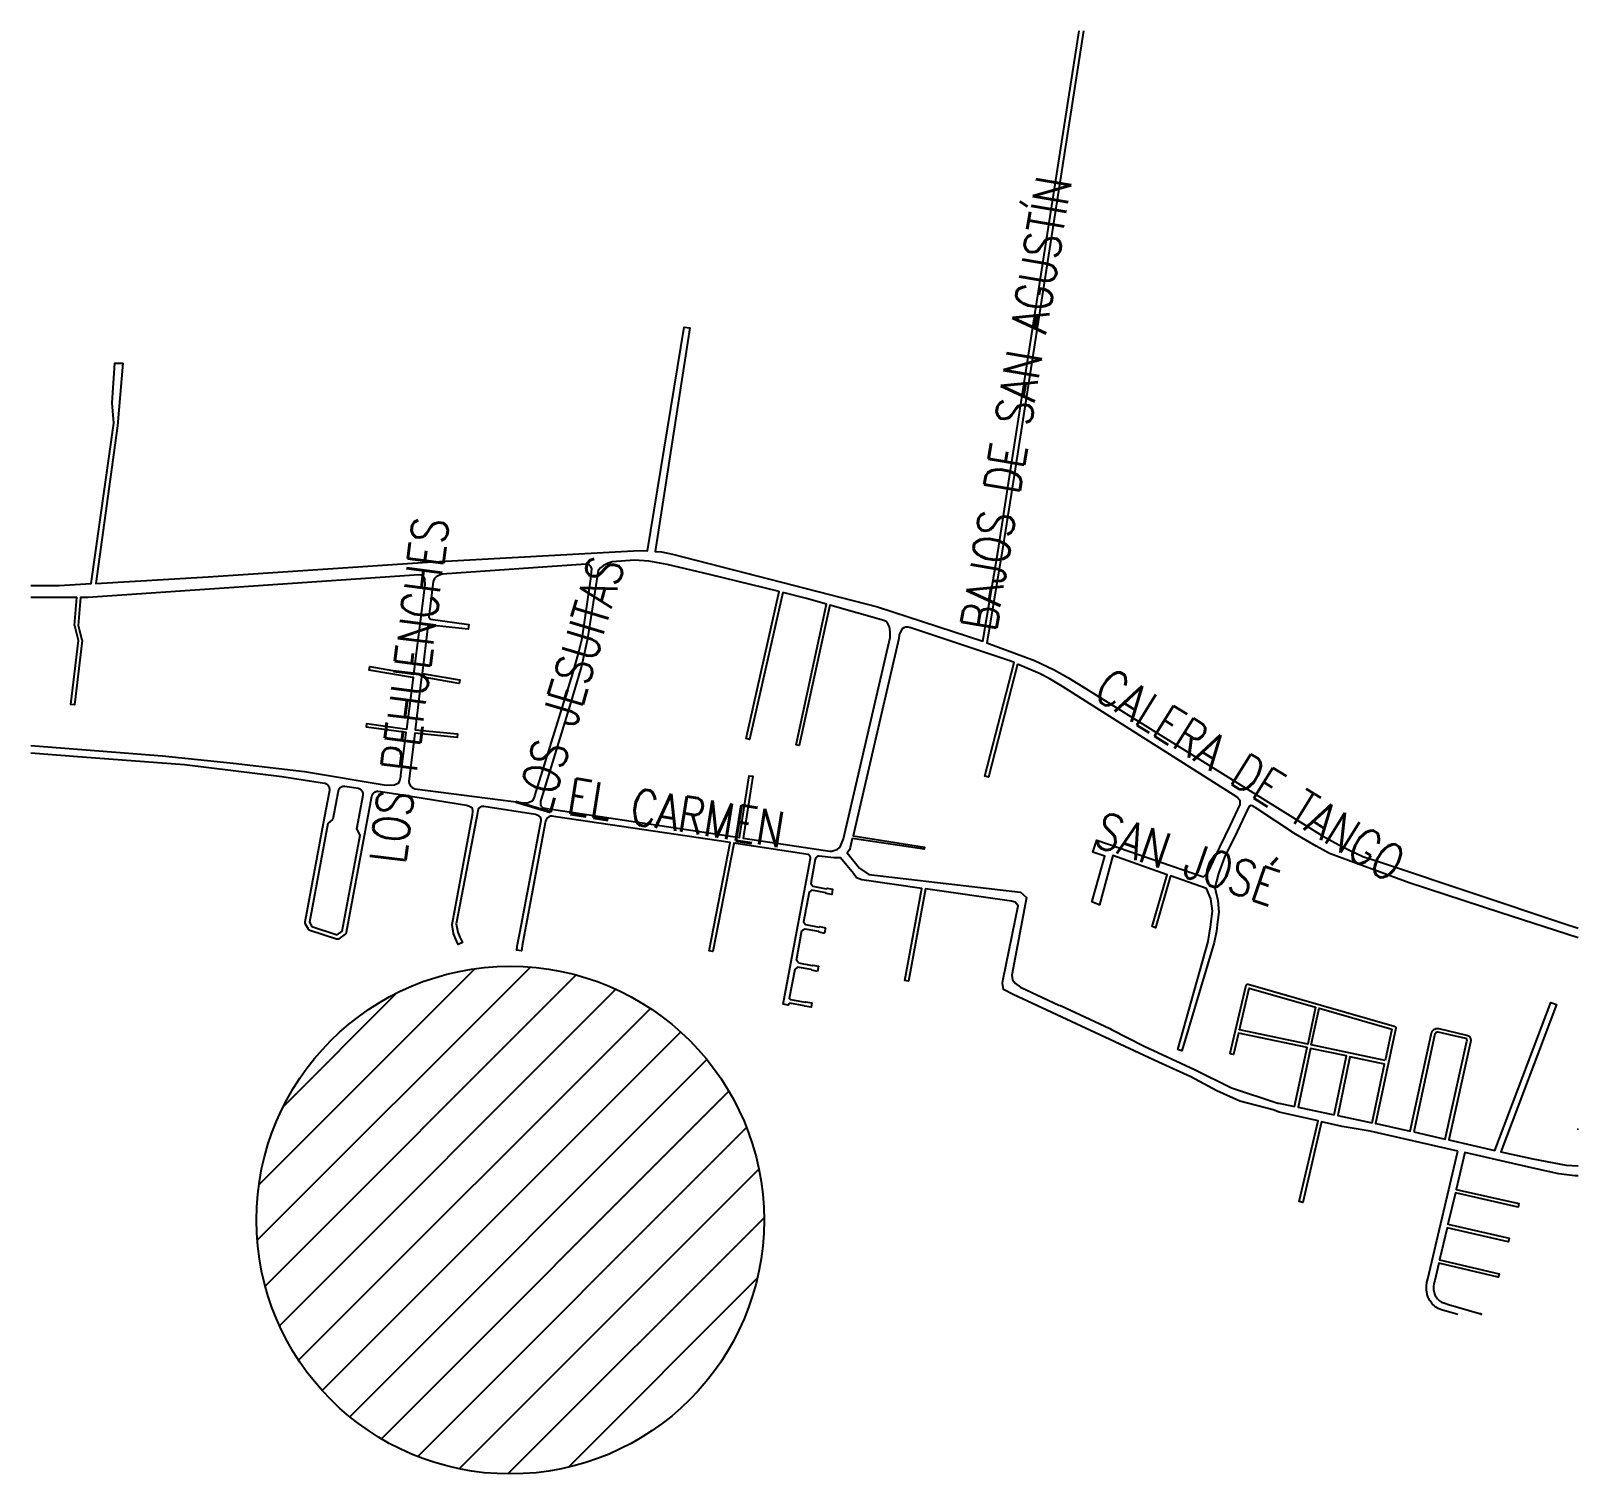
# Model space of a CAD drawing. Extents: x 0 to 336586, y 0 to 6284468.
# Drawn here: x 335097.3 to 335161.8, y 6278259.7 to 6278319.9 of the extents above; entities that cross this region are included whole.
import ezdxf

# ---------------------------------------------------------------- set-up
doc = ezdxf.new("R2010")
doc.units = 0
doc.header["$LTSCALE"] = 5
for name, color, linetype in [('CALLES-URBANAS', 6, 'Continuous'), ('NOMBRE-CALLE', 2, 'Continuous'), ('PUNTO-DE-INTERES', 254, 'Continuous')]:
    doc.layers.add(name, color=color, linetype=linetype)
doc.styles.add('ROMANS', font='romans.shx', dxfattribs={"height": 1})

msp = doc.modelspace()

# ---------------------------------------------------------------- texts
at = {"layer": 'NOMBRE-CALLE', "style": 'ROMANS', "width": 0.8}
for s, rotation, p in [('BAJOS DE SAN AGUSTÍN', 80.44348, (335137.554, 6278294.769)), ('LOS PEHUENCHES', 82.69446, (335112.896, 6278285.068, 1140.05)), ('LOS JESUITAS', 73.27676, (335118.91, 6278287.086)), ('CALERA DE TANGO', 327.97815, (335141.558, 6278292.085)), ('EL CARMEN', 350.8714, (335119.6, 6278287.231)), ('SAN JOSÉ', 341.10009, (335141.575, 6278285.9, 1140.7))]:
    msp.add_text(s, height=1.5, rotation=rotation, dxfattribs=at).set_placement(p)

# ---------------------------------------------------------------- hatches: boundary and pattern name
at = {"layer": 'PUNTO-DE-INTERES', "ltscale": 0.5}
h = msp.add_hatch(dxfattribs=at)
h.set_pattern_fill('ANSI31', color=256, scale=0.5)
edge = h.paths.add_edge_path()
edge.add_arc((335117.294, 6278270.265), 10.588, 0, 360)

# ---------------------------------------------------------------- linework, layer by layer
at = {"layer": 'CALLES-URBANAS'}
for points, elevation in [([(335097.296, 6278296.73), (335098.477, 6278296.736), (335099.804, 6278296.812), (335100.75, 6278303.498), (335100.684, 6278304.353), (335100.802, 6278306.001), (335101.131, 6278306.008), (335100.902, 6278303.398), (335100.002, 6278296.823), (335104.692, 6278297.092), (335113.842, 6278297.709), (335122.682, 6278298.196), (335123.017, 6278298.181), (335124.549, 6278307.511), (335124.78, 6278307.485), (335123.343, 6278298.156), (335123.605, 6278298.131), (335124.07, 6278298.045), (335132.615, 6278295.837), (335137.013, 6278294.407), (335137.65, 6278298.19), (335138.056, 6278300.822), (335141.03, 6278319.863)], 1140.5), ([(335141.207, 6278319.863), (335138.229, 6278300.796), (335137.822, 6278298.162), (335137.181, 6278294.345), (335139.165, 6278293.611), (335139.99, 6278293.211), (335140.565, 6278292.899), (335140.993, 6278292.629), (335151.181, 6278286.286), (335151.864, 6278285.918), (335152.255, 6278285.724), (335152.869, 6278285.431), (335153.725, 6278285.148), (335161.258, 6278282.641), (335161.846, 6278282.444)], 1140.5), ([(335113.613, 6278293.069), (335115.176, 6278292.799), (335115.189, 6278292.796), (335115.163, 6278292.65), (335115.15, 6278292.651), (335113.595, 6278292.92), (335113.328, 6278290.717), (335115.099, 6278290.541), (335115.079, 6278290.392), (335113.31, 6278290.568), (335113.065, 6278288.555), (335113.073, 6278288.483), (335113.128, 6278288.37), (335113.2, 6278288.31), (335113.31, 6278288.26), (335117.86, 6278287.664), (335118.058, 6278287.687), (335118.237, 6278287.76), (335118.304, 6278287.889), (335118.325, 6278287.964), (335119.912, 6278293.058), (335120.134, 6278293.855), (335120.289, 6278294.522), (335120.661, 6278297.014), (335120.695, 6278297.444), (335120.644, 6278297.538), (335120.566, 6278297.615), (335120.445, 6278297.625), (335114.449, 6278297.205), (335114.339, 6278297.166), (335114.205, 6278297.093), (335114.137, 6278297.026), (335114.079, 6278296.903), (335113.899, 6278295.417), (335113.964, 6278295.324), (335115.567, 6278295.106), (335115.545, 6278294.91), (335113.946, 6278295.083), (335113.849, 6278295.034), (335113.613, 6278293.069)], 1140.05), ([(335128.661, 6278296.445), (335127.277, 6278290.317), (335127.133, 6278290.359), (335128.516, 6278296.481), (335125.611, 6278297.198), (335123.845, 6278297.606), (335123.076, 6278297.751), (335122.478, 6278297.786), (335121.551, 6278297.724), (335121.38, 6278297.665), (335121.18, 6278297.563), (335121.056, 6278297.474), (335120.962, 6278297.358), (335120.517, 6278294.513), (335120.26, 6278293.372), (335119.779, 6278291.728), (335118.589, 6278287.828), (335118.563, 6278287.745), (335118.556, 6278287.664), (335118.557, 6278287.59), (335118.577, 6278287.54), (335118.593, 6278287.515), (335118.606, 6278287.497), (335118.637, 6278287.481), (335118.662, 6278287.462), (335118.736, 6278287.441), (335126.861, 6278286.219), (335127.263, 6278288.8), (335127.411, 6278288.776), (335127.01, 6278286.197), (335130.625, 6278285.653), (335130.713, 6278285.659), (335130.833, 6278285.693), (335130.93, 6278285.728), (335131.016, 6278285.786), (335131.067, 6278285.862), (335131.103, 6278285.934), (335131.205, 6278286.162), (335133.143, 6278294.56), (335133.152, 6278294.821), (335133.12, 6278295.012), (335133.036, 6278295.169), (335132.981, 6278295.226), (335132.878, 6278295.278), (335130.632, 6278295.92), (335129.351, 6278290.064), (335129.228, 6278290.085), (335130.494, 6278295.96), (335129.66, 6278296.198), (335128.661, 6278296.445)], 1140.15), ([(335097.296, 6278290.062), (335097.994, 6278290.011), (335102.788, 6278289.625), (335105.737, 6278289.329), (335108.705, 6278288.979), (335112.113, 6278288.409), (335112.471, 6278288.424), (335112.639, 6278288.507), (335112.689, 6278288.595), (335112.723, 6278288.77), (335112.73, 6278288.817), (335112.958, 6278290.598), (335111.29, 6278290.828), (335111.313, 6278290.976), (335112.977, 6278290.746), (335113.252, 6278292.891), (335113.221, 6278292.894), (335111.41, 6278293.203), (335111.441, 6278293.35), (335113.246, 6278293.041), (335113.271, 6278293.035), (335113.749, 6278296.766), (335113.736, 6278297.016), (335113.678, 6278297.114), (335113.657, 6278297.125), (335113.584, 6278297.162), (335113.488, 6278297.183), (335099.672, 6278296.23), (335099.36, 6278296.231), (335099.27, 6278295.071), (335099.425, 6278294.468), (335099.426, 6278294.463), (335099.428, 6278294.45), (335099.427, 6278294.441), (335099.115, 6278291.752), (335098.966, 6278291.769), (335099.277, 6278294.444), (335099.121, 6278295.045), (335099.119, 6278295.07), (335099.21, 6278296.232), (335097.296, 6278296.238)], 1140), ([(335138.456, 6278293.458), (335137.245, 6278288.743), (335137.102, 6278288.788), (335138.316, 6278293.517), (335138.181, 6278293.575), (335134.012, 6278294.963), (335133.9, 6278294.998), (335133.785, 6278294.994), (335133.715, 6278294.968), (335133.649, 6278294.928), (335133.576, 6278294.807), (335133.525, 6278294.675), (335133.503, 6278294.522), (335131.596, 6278286.294), (335134.578, 6278285.827), (335134.562, 6278285.74), (335131.563, 6278286.178), (335131.483, 6278285.802), (335131.455, 6278285.714), (335131.354, 6278285.581), (335131.87, 6278284.946), (335132.26, 6278284.679), (335138.583, 6278283.944), (335138.838, 6278283.723), (335138.215, 6278280.477), (335138.256, 6278280.292), (335138.371, 6278280.131), (335138.586, 6278279.976), (335140.182, 6278279.237), (335140.249, 6278279.214), (335142.314, 6278278.251), (335142.381, 6278278.217), (335143.737, 6278277.527), (335145.839, 6278276.551), (335147.392, 6278275.783), (335149.316, 6278275.142), (335149.359, 6278275.138), (335150.016, 6278275.001), (335150.539, 6278277.459), (335147.682, 6278278.063), (335147.47, 6278277.171), (335147.327, 6278277.202), (335147.332, 6278277.222), (335147.995, 6278280.059), (335148.001, 6278280.071), (335148.008, 6278280.082), (335148.018, 6278280.091), (335148.028, 6278280.098), (335148.04, 6278280.104), (335148.053, 6278280.107), (335148.066, 6278280.108), (335148.087, 6278280.105), (335154.175, 6278278.359), (335154.188, 6278278.354), (335154.205, 6278278.345), (335154.216, 6278278.338), (335154.225, 6278278.329), (335154.232, 6278278.318), (335154.238, 6278278.306), (335154.241, 6278278.293), (335154.242, 6278278.28), (335154.241, 6278278.265), (335153.398, 6278274.299), (335153.553, 6278274.266), (335154.843, 6278273.974), (335155.714, 6278278), (335155.732, 6278278.075), (335155.739, 6278278.095), (335155.767, 6278278.145), (335155.776, 6278278.158), (335155.82, 6278278.208), (335155.828, 6278278.216), (335155.839, 6278278.223), (335155.851, 6278278.229), (335155.863, 6278278.232), (335155.877, 6278278.233), (335155.902, 6278278.248), (335155.913, 6278278.254), (335155.926, 6278278.257), (335155.939, 6278278.258), (335156.017, 6278278.258), (335156.034, 6278278.256), (335157.198, 6278277.981), (335157.207, 6278277.979), (335157.276, 6278277.954), (335157.287, 6278277.948), (335157.298, 6278277.941), (335157.307, 6278277.931), (335157.313, 6278277.924), (335157.345, 6278277.874), (335157.348, 6278277.871), (335157.353, 6278277.859), (335157.357, 6278277.844), (335157.368, 6278277.769), (335157.369, 6278277.758), (335157.368, 6278277.745), (335157.367, 6278277.742), (335157.356, 6278277.692), (335156.454, 6278273.61), (335158.375, 6278273.175), (335160.715, 6278279.348), (335160.948, 6278279.259), (335158.621, 6278273.119), (335159.957, 6278272.817), (335161.348, 6278272.551), (335161.846, 6278272.529)], 1140.7), ([(335161.846, 6278282.042), (335158.578, 6278283.098), (335154.8, 6278284.328), (335151.48, 6278285.56), (335150.925, 6278285.857), (335150.055, 6278286.364), (335148.375, 6278287.469), (335148.263, 6278287.549), (335148.187, 6278287.554), (335148.13, 6278287.521), (335148.064, 6278287.425), (335147.624, 6278286.479), (335147.098, 6278285.408), (335146.845, 6278284.717), (335146.695, 6278284.137), (335146.811, 6278283.591), (335146.853, 6278283.105), (335146.808, 6278282.711), (335146.761, 6278282.311), (335146.668, 6278281.844), (335145.311, 6278277.331), (335145.141, 6278277.385), (335146.407, 6278281.886), (335146.51, 6278282.495), (335146.6, 6278283.151), (335146.53, 6278283.661), (335146.341, 6278284.098), (335144.847, 6278284.624), (335144.222, 6278282.461), (335144.079, 6278282.508), (335144.705, 6278284.673), (335142.438, 6278285.471), (335141.886, 6278283.411), (335141.866, 6278283.416), (335141.565, 6278283.547), (335141.579, 6278283.563), (335142.1, 6278285.44), (335141.595, 6278285.614), (335141.771, 6278286.112), (335146.224, 6278284.588), (335146.434, 6278284.809), (335146.906, 6278285.817), (335147.345, 6278286.741), (335147.745, 6278287.598), (335147.743, 6278287.771), (335147.683, 6278287.841), (335147.618, 6278287.902), (335140.341, 6278292.528), (335139.778, 6278292.859), (335139.408, 6278293.052), (335138.456, 6278293.458)], 1140.7), ([(335109.76, 6278288.195), (335109.761, 6278288.211), (335109.761, 6278288.214), (335109.762, 6278288.218), (335109.762, 6278288.222), (335109.762, 6278288.226), (335109.762, 6278288.229), (335109.762, 6278288.233), (335109.761, 6278288.237), (335109.761, 6278288.241), (335109.761, 6278288.244), (335109.761, 6278288.248), (335109.76, 6278288.252), (335109.76, 6278288.256), (335109.76, 6278288.259), (335109.759, 6278288.263), (335109.758, 6278288.267), (335109.758, 6278288.271), (335109.757, 6278288.274), (335109.756, 6278288.278), (335109.756, 6278288.282), (335109.755, 6278288.285), (335109.754, 6278288.289), (335109.753, 6278288.293), (335109.752, 6278288.296), (335109.751, 6278288.3), (335109.75, 6278288.303), (335109.749, 6278288.307), (335109.747, 6278288.311), (335109.746, 6278288.314), (335109.745, 6278288.318), (335109.743, 6278288.321), (335109.742, 6278288.325), (335109.74, 6278288.328), (335109.739, 6278288.331), (335109.737, 6278288.335), (335109.736, 6278288.338), (335109.734, 6278288.342), (335109.732, 6278288.345), (335109.73, 6278288.348), (335109.729, 6278288.352), (335109.727, 6278288.355), (335109.725, 6278288.358), (335109.723, 6278288.361), (335109.721, 6278288.364), (335109.719, 6278288.368), (335109.717, 6278288.371), (335109.714, 6278288.374), (335109.712, 6278288.377), (335109.71, 6278288.38), (335109.708, 6278288.383), (335109.705, 6278288.386), (335109.703, 6278288.389), (335109.7, 6278288.391), (335109.698, 6278288.394), (335109.695, 6278288.397), (335109.693, 6278288.4), (335109.69, 6278288.403), (335109.688, 6278288.405), (335109.685, 6278288.408), (335109.682, 6278288.41), (335109.68, 6278288.413), (335109.677, 6278288.416), (335109.674, 6278288.418), (335109.671, 6278288.42), (335109.668, 6278288.423), (335109.665, 6278288.425), (335109.662, 6278288.428), (335109.659, 6278288.43), (335109.656, 6278288.432), (335109.653, 6278288.434), (335109.65, 6278288.436), (335109.647, 6278288.438), (335109.644, 6278288.44), (335109.641, 6278288.442), (335109.637, 6278288.444), (335109.634, 6278288.446), (335109.631, 6278288.448), (335109.627, 6278288.45), (335109.624, 6278288.452), (335109.621, 6278288.453), (335109.617, 6278288.455), (335109.614, 6278288.457), (335109.611, 6278288.458), (335109.607, 6278288.46), (335109.604, 6278288.461), (335109.6, 6278288.462), (335109.597, 6278288.464), (335109.593, 6278288.465), (335109.589, 6278288.466), (335109.586, 6278288.467), (335109.582, 6278288.468), (335109.579, 6278288.47), (335109.575, 6278288.471), (335109.571, 6278288.472), (335109.568, 6278288.472), (335109.546, 6278288.478), (335107.765, 6278288.748), (335103.705, 6278289.251), (335099.431, 6278289.568), (335097.296, 6278289.746)], 1141.45), ([(335110.39, 6278288.349), (335110.364, 6278288.351), (335110.36, 6278288.351), (335110.357, 6278288.351), (335110.353, 6278288.351), (335110.349, 6278288.351), (335110.345, 6278288.351), (335110.341, 6278288.351), (335110.338, 6278288.35), (335110.334, 6278288.35), (335110.33, 6278288.35), (335110.326, 6278288.349), (335110.323, 6278288.349), (335110.319, 6278288.348), (335110.315, 6278288.348), (335110.312, 6278288.347), (335110.308, 6278288.347), (335110.304, 6278288.346), (335110.301, 6278288.345), (335110.297, 6278288.344), (335110.293, 6278288.343), (335110.29, 6278288.343), (335110.286, 6278288.342), (335110.282, 6278288.34), (335110.279, 6278288.339), (335110.275, 6278288.338), (335110.272, 6278288.337), (335110.268, 6278288.336), (335110.264, 6278288.334), (335110.261, 6278288.333), (335110.257, 6278288.332), (335110.254, 6278288.33), (335110.251, 6278288.329), (335110.247, 6278288.327), (335110.244, 6278288.325), (335110.24, 6278288.324), (335110.237, 6278288.322), (335110.234, 6278288.32), (335110.23, 6278288.319), (335110.227, 6278288.317), (335110.224, 6278288.315), (335110.221, 6278288.313), (335110.218, 6278288.311), (335110.214, 6278288.309), (335110.211, 6278288.307), (335110.208, 6278288.304), (335110.205, 6278288.302), (335110.202, 6278288.3), (335110.199, 6278288.298), (335110.196, 6278288.295), (335110.193, 6278288.293), (335110.19, 6278288.291), (335110.188, 6278288.288), (335110.185, 6278288.286), (335110.182, 6278288.283), (335110.179, 6278288.28), (335110.177, 6278288.278), (335110.174, 6278288.275), (335110.171, 6278288.272), (335110.169, 6278288.27), (335110.166, 6278288.267), (335110.164, 6278288.264), (335110.161, 6278288.261), (335110.159, 6278288.258), (335110.157, 6278288.255), (335110.154, 6278288.252), (335110.152, 6278288.249), (335110.15, 6278288.246), (335110.148, 6278288.243), (335110.146, 6278288.24), (335110.143, 6278288.237), (335110.141, 6278288.234), (335110.139, 6278288.231), (335110.138, 6278288.227), (335110.136, 6278288.224), (335110.134, 6278288.221), (335110.132, 6278288.218), (335110.13, 6278288.214), (335110.129, 6278288.211), (335110.127, 6278288.207), (335110.125, 6278288.204), (335110.124, 6278288.201), (335110.122, 6278288.197), (335110.121, 6278288.194), (335110.12, 6278288.19), (335110.118, 6278288.187), (335110.117, 6278288.183), (335110.116, 6278288.18), (335110.115, 6278288.176), (335110.113, 6278288.172), (335110.112, 6278288.169), (335110.111, 6278288.165), (335110.109, 6278288.154), (335109.891, 6278286.983), (335109.678, 6278286.801), (335108.914, 6278282.687), (335109.013, 6278282.507), (335110.076, 6278282.161), (335110.284, 6278282.312), (335111.03, 6278286.327), (335110.899, 6278286.579), (335111.162, 6278287.993), (335111.162, 6278288.008), (335111.162, 6278288.011), (335111.162, 6278288.015), (335111.162, 6278288.019), (335111.162, 6278288.023), (335111.162, 6278288.026), (335111.162, 6278288.03), (335111.161, 6278288.034), (335111.161, 6278288.038), (335111.161, 6278288.041), (335111.16, 6278288.045), (335111.16, 6278288.049), (335111.159, 6278288.053), (335111.158, 6278288.056), (335111.158, 6278288.06), (335111.157, 6278288.064), (335111.156, 6278288.067), (335111.156, 6278288.071), (335111.155, 6278288.075), (335111.154, 6278288.078), (335111.153, 6278288.082), (335111.152, 6278288.086), (335111.151, 6278288.089), (335111.149, 6278288.093), (335111.148, 6278288.096), (335111.147, 6278288.1), (335111.146, 6278288.103), (335111.144, 6278288.107), (335111.143, 6278288.11), (335111.142, 6278288.114), (335111.14, 6278288.117), (335111.139, 6278288.121), (335111.137, 6278288.124), (335111.135, 6278288.128), (335111.134, 6278288.131), (335111.132, 6278288.134), (335111.13, 6278288.138), (335111.128, 6278288.141), (335111.126, 6278288.144), (335111.124, 6278288.147), (335111.122, 6278288.151), (335111.12, 6278288.154), (335111.118, 6278288.157), (335111.116, 6278288.16), (335111.114, 6278288.163), (335111.112, 6278288.166), (335111.109, 6278288.169), (335111.107, 6278288.172), (335111.105, 6278288.175), (335111.102, 6278288.178), (335111.1, 6278288.181), (335111.097, 6278288.184), (335111.095, 6278288.186), (335111.092, 6278288.189), (335111.09, 6278288.192), (335111.087, 6278288.194), (335111.084, 6278288.197), (335111.082, 6278288.2), (335111.079, 6278288.202), (335111.076, 6278288.205), (335111.073, 6278288.207), (335111.07, 6278288.21), (335111.068, 6278288.212), (335111.065, 6278288.214), (335111.062, 6278288.217), (335111.059, 6278288.219), (335111.056, 6278288.221), (335111.052, 6278288.223), (335111.049, 6278288.225), (335111.046, 6278288.228), (335111.043, 6278288.23), (335111.04, 6278288.232), (335111.037, 6278288.233), (335111.033, 6278288.235), (335111.03, 6278288.237), (335111.027, 6278288.239), (335111.023, 6278288.241), (335111.02, 6278288.242), (335111.017, 6278288.244), (335111.013, 6278288.246), (335111.01, 6278288.247), (335111.006, 6278288.249), (335111.003, 6278288.25), (335110.999, 6278288.252), (335110.996, 6278288.253), (335110.992, 6278288.254), (335110.989, 6278288.255), (335110.985, 6278288.257), (335110.982, 6278288.258), (335110.978, 6278288.259), (335110.969, 6278288.261), (335110.39, 6278288.349)], 1140.2), ([(335130.109, 6278280.64), (335129.875, 6278280.684), (335129.855, 6278280.713), (335129.282, 6278280.82), (335129.161, 6278280.716), (335128.934, 6278279.504), (335128.99, 6278279.465), (335129.592, 6278279.352), (335129.621, 6278279.372), (335129.883, 6278279.323), (335129.848, 6278279.141), (335129.576, 6278279.182), (335129.563, 6278279.202), (335128.962, 6278279.315), (335128.905, 6278279.276), (335128.896, 6278279.229), (335128.686, 6278279.268), (335128.964, 6278280.753), (335129.824, 6278285.345), (335129.824, 6278285.348), (335129.824, 6278285.351), (335129.824, 6278285.354), (335129.824, 6278285.357), (335129.824, 6278285.36), (335129.824, 6278285.363), (335129.824, 6278285.366), (335129.824, 6278285.369), (335129.823, 6278285.373), (335129.823, 6278285.376), (335129.823, 6278285.379), (335129.822, 6278285.382), (335129.822, 6278285.385), (335129.821, 6278285.388), (335129.821, 6278285.391), (335129.82, 6278285.394), (335129.819, 6278285.397), (335129.819, 6278285.4), (335129.818, 6278285.403), (335129.817, 6278285.406), (335129.816, 6278285.409), (335129.815, 6278285.412), (335129.814, 6278285.415), (335129.813, 6278285.418), (335129.812, 6278285.421), (335129.811, 6278285.423), (335129.81, 6278285.426), (335129.808, 6278285.429), (335129.807, 6278285.432), (335129.806, 6278285.435), (335129.804, 6278285.437), (335129.803, 6278285.44), (335129.801, 6278285.443), (335129.8, 6278285.446), (335129.798, 6278285.448), (335129.797, 6278285.451), (335129.795, 6278285.453), (335129.793, 6278285.456), (335129.792, 6278285.459), (335129.79, 6278285.461), (335129.788, 6278285.464), (335129.786, 6278285.466), (335129.784, 6278285.468), (335129.782, 6278285.471), (335129.78, 6278285.473), (335129.778, 6278285.475), (335129.776, 6278285.478), (335129.774, 6278285.48), (335129.772, 6278285.482), (335129.769, 6278285.484), (335129.767, 6278285.486), (335129.765, 6278285.488), (335129.763, 6278285.49), (335129.76, 6278285.492), (335129.758, 6278285.494), (335129.755, 6278285.496), (335129.753, 6278285.498), (335129.75, 6278285.5), (335129.748, 6278285.502), (335129.745, 6278285.504), (335129.743, 6278285.505), (335129.74, 6278285.507), (335129.737, 6278285.508), (335129.735, 6278285.51), (335129.732, 6278285.512), (335129.729, 6278285.513), (335129.727, 6278285.514), (335129.724, 6278285.515), (335126.619, 6278285.992), (335126.617, 6278285.966), (335125.747, 6278281.466), (335125.6, 6278281.494), (335126.469, 6278285.994), (335126.475, 6278286.013), (335119.194, 6278287.088), (335119.041, 6278287.11), (335118.978, 6278287.108), (335118.91, 6278287.086), (335118.847, 6278287.039), (335118.799, 6278286.957), (335118.769, 6278286.898), (335118.753, 6278286.836), (335117.796, 6278281.709), (335117.758, 6278281.496), (335117.555, 6278281.529), (335117.564, 6278281.559), (335117.6, 6278281.755), (335117.642, 6278281.975), (335117.689, 6278282.241), (335118.572, 6278286.858), (335118.582, 6278286.932), (335118.585, 6278286.993), (335118.559, 6278287.074), (335118.492, 6278287.131), (335118.348, 6278287.182), (335116.185, 6278287.51), (335116.113, 6278287.513), (335116.045, 6278287.491), (335115.984, 6278287.449), (335115.958, 6278287.417), (335115.953, 6278287.39), (335115.031, 6278282.622), (335115.102, 6278282.28), (335115.197, 6278282.072), (335115.302, 6278281.845), (335115.126, 6278281.764), (335115.003, 6278282.007), (335114.924, 6278282.215), (335114.865, 6278282.595), (335115.715, 6278287.174), (335115.739, 6278287.303), (335115.737, 6278287.322), (335115.725, 6278287.44), (335115.599, 6278287.516), (335115.471, 6278287.553), (335112.8, 6278287.983), (335111.779, 6278288.138), (335111.759, 6278288.138), (335111.755, 6278288.138), (335111.751, 6278288.138), (335111.748, 6278288.138), (335111.744, 6278288.138), (335111.74, 6278288.138), (335111.736, 6278288.137), (335111.733, 6278288.137), (335111.729, 6278288.137), (335111.725, 6278288.136), (335111.721, 6278288.136), (335111.718, 6278288.135), (335111.714, 6278288.134), (335111.71, 6278288.134), (335111.707, 6278288.133), (335111.703, 6278288.132), (335111.699, 6278288.131), (335111.696, 6278288.13), (335111.692, 6278288.13), (335111.688, 6278288.129), (335111.685, 6278288.127), (335111.681, 6278288.126), (335111.677, 6278288.125), (335111.674, 6278288.124), (335111.67, 6278288.123), (335111.667, 6278288.121), (335111.663, 6278288.12), (335111.66, 6278288.119), (335111.656, 6278288.117), (335111.653, 6278288.116), (335111.65, 6278288.114), (335111.646, 6278288.112), (335111.643, 6278288.111), (335111.639, 6278288.109), (335111.636, 6278288.107), (335111.633, 6278288.105), (335111.63, 6278288.104), (335111.626, 6278288.102), (335111.623, 6278288.1), (335111.62, 6278288.098), (335111.617, 6278288.096), (335111.614, 6278288.094), (335111.611, 6278288.091), (335111.608, 6278288.089), (335111.604, 6278288.087), (335111.601, 6278288.085), (335111.599, 6278288.082), (335111.596, 6278288.08), (335111.593, 6278288.078), (335111.59, 6278288.075), (335111.587, 6278288.073), (335111.584, 6278288.07), (335111.581, 6278288.068), (335111.579, 6278288.065), (335111.576, 6278288.062), (335111.573, 6278288.06), (335111.571, 6278288.057), (335111.568, 6278288.054), (335111.566, 6278288.051), (335111.563, 6278288.049), (335111.561, 6278288.046), (335111.559, 6278288.043), (335111.556, 6278288.04), (335111.554, 6278288.037), (335111.552, 6278288.034), (335111.549, 6278288.031), (335111.547, 6278288.028), (335111.545, 6278288.025), (335111.543, 6278288.021), (335111.541, 6278288.018), (335111.539, 6278288.015), (335111.537, 6278288.012), (335111.535, 6278288.009), (335111.533, 6278288.005), (335111.532, 6278288.002), (335111.53, 6278287.999), (335111.528, 6278287.995), (335111.526, 6278287.992), (335111.525, 6278287.989), (335111.523, 6278287.985), (335111.522, 6278287.982), (335111.52, 6278287.978), (335111.519, 6278287.975), (335111.518, 6278287.971), (335111.516, 6278287.968), (335111.515, 6278287.964), (335111.514, 6278287.961), (335111.513, 6278287.957), (335111.512, 6278287.953), (335111.508, 6278287.94), (335111.243, 6278286.515), (335110.453, 6278282.262), (335110.45, 6278282.246), (335110.446, 6278282.232), (335110.44, 6278282.218), (335110.431, 6278282.206), (335110.42, 6278282.195), (335110.415, 6278282.191), (335110.408, 6278282.186), (335110.148, 6278281.997), (335110.143, 6278281.993), (335110.135, 6278281.988), (335110.122, 6278281.982), (335110.107, 6278281.978), (335110.092, 6278281.977), (335110.076, 6278281.978), (335110.065, 6278281.981), (335110.062, 6278281.982), (335110.047, 6278281.986), (335108.938, 6278282.347), (335108.926, 6278282.351), (335108.923, 6278282.352), (335108.909, 6278282.359), (335108.897, 6278282.367), (335108.886, 6278282.378), (335108.877, 6278282.392), (335108.87, 6278282.404), (335108.754, 6278282.615), (335108.746, 6278282.629), (335108.74, 6278282.642), (335108.736, 6278282.657), (335108.735, 6278282.672), (335108.736, 6278282.688), (335108.739, 6278282.702), (335109.547, 6278287.047), (335109.547, 6278287.05), (335109.76, 6278288.195)], 1140.75), ([(335156.833, 6278273.147), (335153.174, 6278273.98), (335152.007, 6278274.176), (335151.147, 6278274.367), (335150.357, 6278271.004), (335150.211, 6278271.038), (335151.001, 6278274.4), (335149.375, 6278274.761), (335149.126, 6278274.861), (335147.731, 6278275.231), (335146.779, 6278275.657), (335145.694, 6278276.247), (335144.345, 6278276.859), (335138.272, 6278279.673), (335137.878, 6278279.886), (335137.826, 6278280.15), (335137.866, 6278280.316), (335138.487, 6278283.371), (335138.367, 6278283.523), (335138.21, 6278283.57), (335134.622, 6278284.077), (335133.906, 6278280.227), (335133.759, 6278280.254), (335134.473, 6278284.098), (335131.962, 6278284.452), (335131.742, 6278284.542), (335131.609, 6278284.724), (335131.075, 6278285.38), (335130.789, 6278285.376), (335130.182, 6278285.448), (335130.179, 6278285.448), (335130.176, 6278285.447), (335130.173, 6278285.447), (335130.17, 6278285.447), (335130.167, 6278285.446), (335130.164, 6278285.446), (335130.161, 6278285.445), (335130.157, 6278285.445), (335130.154, 6278285.444), (335130.151, 6278285.443), (335130.148, 6278285.442), (335130.145, 6278285.442), (335130.143, 6278285.441), (335130.14, 6278285.44), (335130.137, 6278285.439), (335130.134, 6278285.438), (335130.131, 6278285.437), (335130.128, 6278285.436), (335130.125, 6278285.435), (335130.122, 6278285.433), (335130.119, 6278285.432), (335130.117, 6278285.431), (335130.114, 6278285.429), (335130.111, 6278285.428), (335130.108, 6278285.427), (335130.106, 6278285.425), (335130.103, 6278285.423), (335130.1, 6278285.422), (335130.098, 6278285.42), (335130.095, 6278285.419), (335130.093, 6278285.417), (335130.09, 6278285.415), (335130.088, 6278285.413), (335130.085, 6278285.411), (335130.083, 6278285.409), (335130.08, 6278285.407), (335130.078, 6278285.405), (335130.076, 6278285.403), (335130.073, 6278285.401), (335130.071, 6278285.399), (335130.069, 6278285.397), (335130.067, 6278285.395), (335130.064, 6278285.393), (335130.062, 6278285.39), (335130.06, 6278285.388), (335130.058, 6278285.386), (335130.056, 6278285.383), (335130.054, 6278285.381), (335130.053, 6278285.379), (335130.051, 6278285.376), (335130.049, 6278285.374), (335130.047, 6278285.371), (335130.045, 6278285.368), (335130.044, 6278285.366), (335130.042, 6278285.363), (335130.04, 6278285.361), (335130.039, 6278285.358), (335130.037, 6278285.355), (335130.036, 6278285.352), (335130.035, 6278285.35), (335130.033, 6278285.347), (335130.032, 6278285.344), (335130.031, 6278285.341), (335130.03, 6278285.338), (335130.028, 6278285.336), (335130.027, 6278285.333), (335130.026, 6278285.33), (335130.025, 6278285.327), (335130.024, 6278285.324), (335130.023, 6278285.321), (335130.023, 6278285.319), (335129.834, 6278284.31), (335129.914, 6278284.193), (335130.409, 6278284.1), (335130.409, 6278284.1), (335130.488, 6278284.085), (335130.517, 6278284.105), (335130.746, 6278284.062), (335130.705, 6278283.841), (335130.476, 6278283.883), (335130.456, 6278283.913), (335129.881, 6278284.02), (335129.765, 6278283.94), (335129.534, 6278282.71), (335129.614, 6278282.593), (335130.187, 6278282.485), (335130.216, 6278282.505), (335130.45, 6278282.461)], 1140.75), ([(335129.314, 6278280.993), (335129.234, 6278281.11), (335129.465, 6278282.34), (335129.582, 6278282.42), (335130.155, 6278282.313), (335130.175, 6278282.284), (335130.409, 6278282.24)], 1140.75), ([(335130.452, 6278282.461), (335130.41, 6278282.24)], 1140.75), ([(335129.314, 6278280.993), (335129.887, 6278280.885), (335129.917, 6278280.905), (335130.151, 6278280.861)], 1140.75), ([(335130.152, 6278280.861), (335130.111, 6278280.64)], 1140.75), ([(335147.716, 6278278.208), (335148.121, 6278279.94), (335150.897, 6278279.143), (335150.57, 6278277.605), (335147.716, 6278278.208)], 1140.35), ([(335153.802, 6278276.922), (335150.716, 6278277.574), (335151.016, 6278278.984), (335151.038, 6278279.102), (335154.08, 6278278.23), (335153.802, 6278276.922)], 1140.45), ([(335154.989, 6278273.941), (335156.308, 6278273.643), (335157.209, 6278277.724), (335157.218, 6278277.761), (335157.211, 6278277.806), (335157.201, 6278277.821), (335157.16, 6278277.836), (335156.008, 6278278.108), (335155.96, 6278278.108), (335155.936, 6278278.093), (335155.924, 6278278.088), (335155.912, 6278278.084), (335155.894, 6278278.065), (335155.875, 6278278.031), (335155.861, 6278277.967), (335154.989, 6278273.941)], 1140.65), ([(335151.676, 6278274.656), (335152.17, 6278277.042), (335152.185, 6278277.111), (335150.685, 6278277.428), (335150.162, 6278274.971), (335151.676, 6278274.656)], 1140.55), ([(335153.252, 6278274.329), (335153.771, 6278276.776), (335152.327, 6278277.081), (335152.314, 6278277.001), (335151.822, 6278274.626), (335153.252, 6278274.329)], 1140.6), ([(335156.83, 6278266.325), (335156.35, 6278266.464), (335156.345, 6278266.466), (335156.195, 6278266.516), (335156.044, 6278266.566), (335156.013, 6278266.58), (335155.889, 6278266.655), (335155.864, 6278266.675), (335155.759, 6278266.775), (335155.739, 6278266.798), (335155.67, 6278266.898), (335155.665, 6278266.907), (335155.605, 6278267.007), (335155.592, 6278267.035), (335155.55, 6278267.16), (335155.544, 6278267.184), (335155.519, 6278267.334), (335155.517, 6278267.36), (335155.519, 6278267.51), (335155.52, 6278267.53), (335155.539, 6278267.655), (335155.541, 6278267.664), (335155.572, 6278267.814), (335155.573, 6278267.818), (335156.833, 6278273.147)], 1141.2), ([(335161.846, 6278272.109), (335161.718, 6278272.107), (335161.049, 6278272.189), (335159.98, 6278272.431), (335157.125, 6278273.081), (335156.763, 6278271.548), (335159.374, 6278270.956), (335159.341, 6278270.81), (335156.728, 6278271.402), (335156.419, 6278270.094), (335158.965, 6278269.506), (335158.932, 6278269.36), (335156.385, 6278269.948), (335156.07, 6278268.615), (335158.55, 6278268.031), (335158.516, 6278267.885), (335156.035, 6278268.469), (335155.865, 6278267.751), (335155.835, 6278267.607), (335155.819, 6278267.496), (335155.817, 6278267.37), (335155.838, 6278267.245), (335155.871, 6278267.146), (335155.92, 6278267.064), (335155.977, 6278266.981), (335156.059, 6278266.903), (335156.154, 6278266.845), (335156.29, 6278266.8), (335156.437, 6278266.751), (335157.728, 6278266.377), (335157.759, 6278266.364), (335157.828, 6278266.325)], 1141.2)]:
    msp.add_lwpolyline(points, dxfattribs=dict(at, elevation=elevation))
msp.add_lwpolyline([(335161.846, 6278274.069), (335161.809, 6278274.031)], dxfattribs=at)
at = {"layer": 'PUNTO-DE-INTERES', "color": 3, "ltscale": 0.8}
msp.add_circle((335117.294, 6278270.265), 10.588, dxfattribs=at)

msp.set_redraw_order([(e.dxf.handle, doc.entitydb.next_handle()) for e in msp.query("TEXT MTEXT ATTDEF DIMENSION ARC_DIMENSION")])  # texts and dimensions are drawn at this point

doc.saveas('drawing.dxf')
